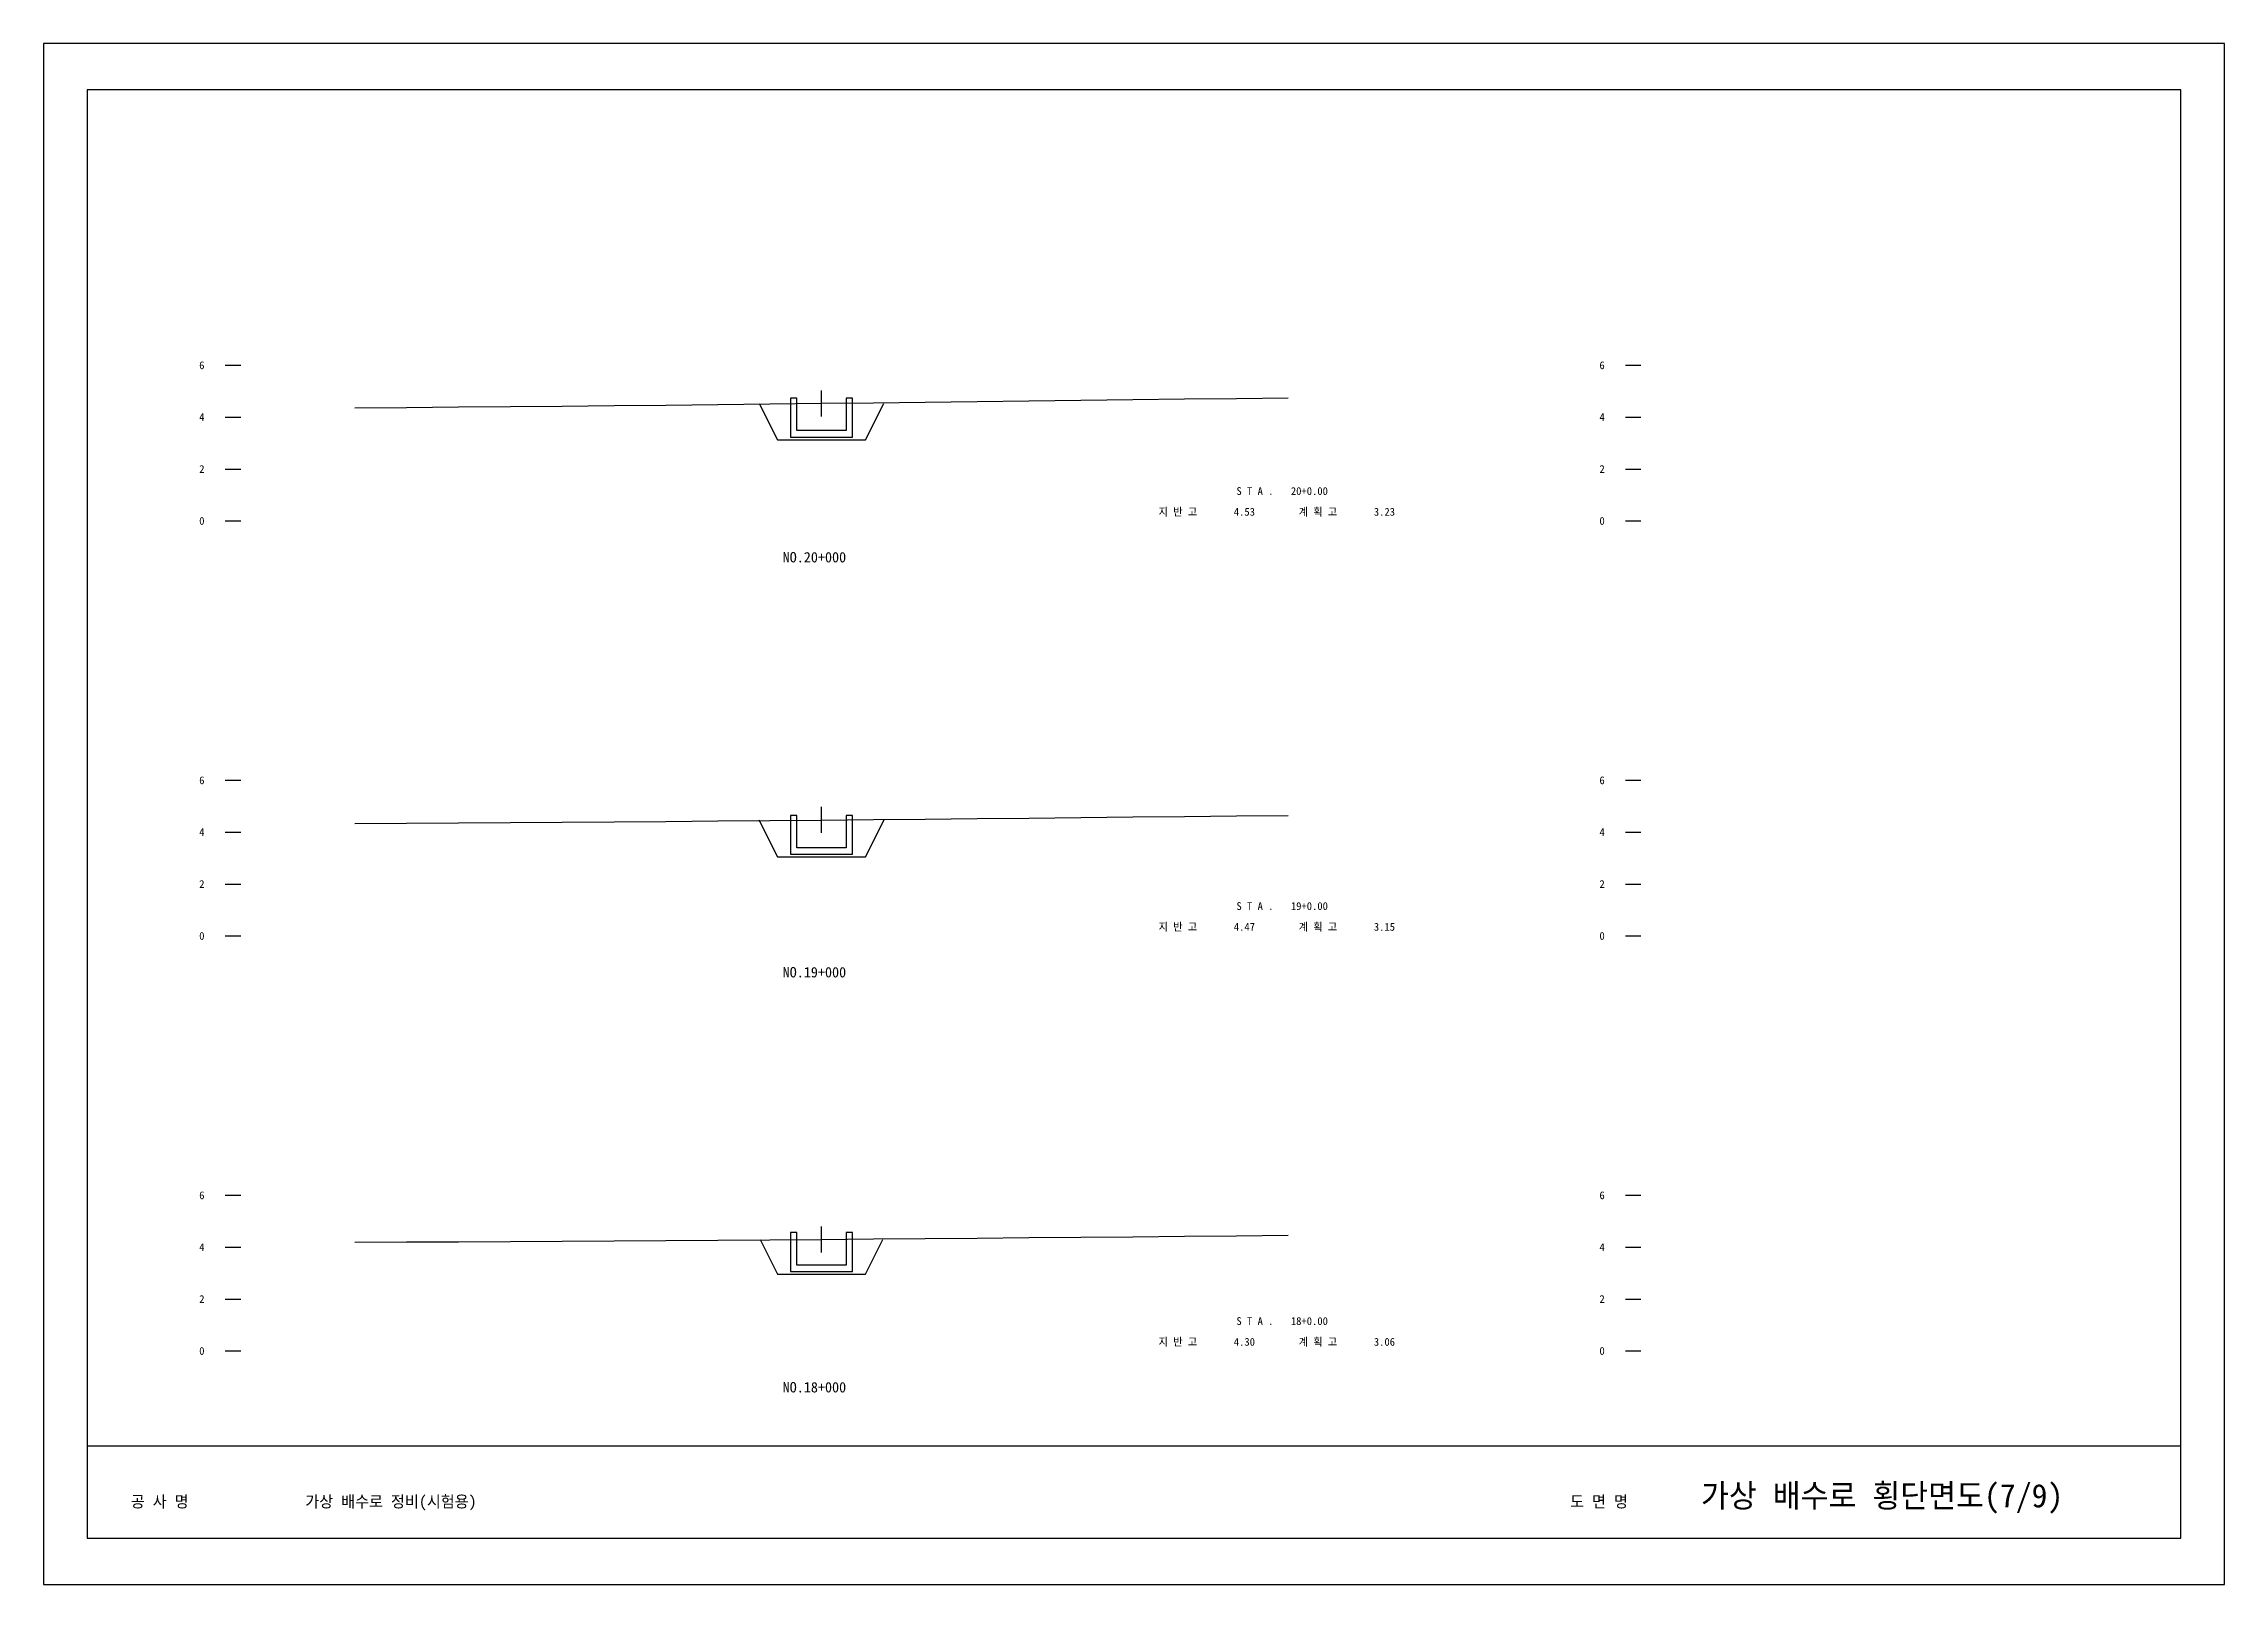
# Model space of a CAD drawing. Header units: millimetres. Extents: x 20000 to 30844, y 0 to 659.
# Drawn here: x 30570 to 30654.1, y 0 to 59.4 of the extents above; entities that cross this region are included whole.
import ezdxf

# ---------------------------------------------------------------- set-up
doc = ezdxf.new("R2010")
doc.units = ezdxf.units.MM
for name, color, linetype in [('dt1', 7, 'Continuous'), ('FORM', 7, 'Continuous'), ('GROUND', 3, 'Continuous'), ('STATION', 2, 'Continuous'), ('TICK', 1, 'Continuous'), ('계획선', 5, 'Continuous'), ('구조물', 4, 'Continuous')]:
    doc.layers.add(name, color=color, linetype=linetype)

msp = doc.modelspace()

# ---------------------------------------------------------------- texts
for s, p in [('S T A .', (30616, 42)), ('20+0.00', (30618.1, 42)), ('지 반 고', (30613, 41.2)), ('4.53', (30615.9, 41.2)), ('계 획 고', (30618.4, 41.2)), ('3.23', (30621.3, 41.2)), ('S T A .', (30616, 26)), ('19+0.00', (30618.1, 26)), ('지 반 고', (30613, 25.2)), ('4.47', (30615.9, 25.2)), ('계 획 고', (30618.4, 25.2)), ('3.15', (30621.3, 25.2)), ('S T A .', (30616, 10)), ('18+0.00', (30618.1, 10)), ('지 반 고', (30613, 9.2)), ('4.30', (30615.9, 9.2)), ('계 획 고', (30618.4, 9.2)), ('3.06', (30621.3, 9.2))]:
    msp.add_text(s, height=0.3).set_placement(p)
at = {"layer": 'dt1'}
for s, p in [('6', (30576, 46.85)), ('6', (30630, 46.85)), ('4', (30576, 44.85)), ('4', (30630, 44.85)), ('2', (30576, 42.85)), ('2', (30630, 42.85)), ('0', (30576, 40.85)), ('0', (30630, 40.85)), ('6', (30576, 30.85)), ('6', (30630, 30.85)), ('4', (30576, 28.85)), ('4', (30630, 28.85)), ('2', (30576, 26.85)), ('2', (30630, 26.85)), ('0', (30576, 24.85)), ('0', (30630, 24.85)), ('6', (30576, 14.85)), ('6', (30630, 14.85)), ('4', (30576, 12.85)), ('4', (30630, 12.85)), ('2', (30576, 10.85)), ('2', (30630, 10.85)), ('0', (30576, 8.85)), ('0', (30630, 8.85))]:
    msp.add_text(s, height=0.3, dxfattribs=at).set_placement(p)
at = {"layer": 'FORM'}
for s, height, p in [('공 사 명', 0.45, (30573.364, 2.97)), ('가상 배수로 정비(시험용)', 0.45, (30580.092, 2.97)), ('도 면 명', 0.45, (30628.87, 2.97)), ('가상 배수로 횡단면도(7/9)', 0.9, (30633.916, 2.97))]:
    msp.add_text(s, height=height, dxfattribs=at).set_placement(p)
at = {"layer": 'STATION'}
for s, p in [('NO.20+000', (30598.5, 39.4)), ('NO.19+000', (30598.5, 23.4)), ('NO.18+000', (30598.5, 7.4))]:
    msp.add_text(s, height=0.4, dxfattribs=at).set_placement(p)

# ---------------------------------------------------------------- linework, layer by layer
at = {"layer": 'dt1'}
for p, q in [((30577, 47), (30577.6, 47)), ((30631, 47), (30631.6, 47)), ((30577, 45), (30577.6, 45)), ((30631, 45), (30631.6, 45)), ((30577, 43), (30577.6, 43)), ((30631, 43), (30631.6, 43)), ((30577, 41), (30577.6, 41)), ((30631, 41), (30631.6, 41)), ((30577, 31), (30577.6, 31)), ((30631, 31), (30631.6, 31)), ((30577, 29), (30577.6, 29)), ((30631, 29), (30631.6, 29)), ((30577, 27), (30577.6, 27)), ((30631, 27), (30631.6, 27)), ((30577, 25), (30577.6, 25)), ((30631, 25), (30631.6, 25)), ((30577, 15), (30577.6, 15)), ((30631, 15), (30631.6, 15)), ((30577, 13), (30577.6, 13)), ((30631, 13), (30631.6, 13)), ((30577, 11), (30577.6, 11)), ((30631, 11), (30631.6, 11)), ((30577, 9), (30577.6, 9)), ((30631, 9), (30631.6, 9))]:
    msp.add_line(p, q, dxfattribs=at)
at = {"layer": 'FORM'}
msp.add_line((30571.682, 5.346), (30652.418, 5.346), dxfattribs=at)
for points in [[(30570, 0), (30654.1, 0), (30654.1, 59.4), (30570, 59.4)], [(30571.682, 1.782), (30652.418, 1.782), (30652.418, 57.618), (30571.682, 57.618)]]:
    msp.add_lwpolyline(points, close=True, dxfattribs=at)
at = {"layer": 'GROUND'}
for points in [[(30582, 45.36), (30584, 45.375), (30586, 45.392), (30588, 45.41), (30590, 45.428), (30592, 45.448), (30594, 45.468), (30596, 45.49), (30598, 45.512), (30600, 45.534), (30602, 45.557), (30604, 45.581), (30606, 45.604), (30608, 45.628), (30610, 45.652), (30612, 45.676), (30614, 45.7), (30616, 45.723), (30618, 45.746)], [(30582, 29.333), (30584, 29.343), (30586, 29.355), (30588, 29.368), (30590, 29.383), (30592, 29.398), (30594, 29.414), (30596, 29.431), (30598, 29.448), (30600, 29.466), (30602, 29.485), (30604, 29.505), (30606, 29.524), (30608, 29.544), (30610, 29.565), (30612, 29.585), (30614, 29.605), (30616, 29.625), (30618, 29.644)], [(30582, 13.195), (30584, 13.202), (30586, 13.211), (30588, 13.22), (30590, 13.231), (30592, 13.243), (30594, 13.255), (30596, 13.269), (30598, 13.284), (30600, 13.299), (30602, 13.316), (30604, 13.332), (30606, 13.35), (30608, 13.368), (30610, 13.386), (30612, 13.404), (30614, 13.423), (30616, 13.441), (30618, 13.459)]]:
    msp.add_lwpolyline(points, dxfattribs=at)
at = {"layer": 'TICK'}
for p, q in [((30600, 45.03), (30600, 46.03)), ((30600, 28.97), (30600, 29.97)), ((30600, 12.8), (30600, 13.8))]:
    msp.add_line(p, q, dxfattribs=at)
at = {"layer": '계획선'}
for points in [[(30597.6, 45.53), (30598.3, 44.13), (30601.7, 44.13), (30602.4, 45.53)], [(30597.588, 29.47), (30598.3, 28.046), (30601.7, 28.046), (30602.412, 29.47)], [(30597.631, 13.3), (30598.3, 11.962), (30601.7, 11.962), (30602.369, 13.3)]]:
    msp.add_lwpolyline(points, dxfattribs=at)
at = {"layer": '구조물'}
for points in [[(30598.8, 44.23), (30601.2, 44.23), (30601.2, 45.73), (30600.95, 45.73), (30600.95, 44.48), (30599.05, 44.48), (30599.05, 45.73), (30598.8, 45.73)], [(30598.8, 28.146), (30601.2, 28.146), (30601.2, 29.646), (30600.95, 29.646), (30600.95, 28.396), (30599.05, 28.396), (30599.05, 29.646), (30598.8, 29.646)], [(30598.8, 12.062), (30601.2, 12.062), (30601.2, 13.562), (30600.95, 13.562), (30600.95, 12.312), (30599.05, 12.312), (30599.05, 13.562), (30598.8, 13.562)]]:
    msp.add_lwpolyline(points, close=True, dxfattribs=at)

msp.set_redraw_order([(e.dxf.handle, doc.entitydb.next_handle()) for e in msp.query("TEXT MTEXT ATTDEF DIMENSION ARC_DIMENSION")])  # texts and dimensions are drawn at this point

doc.saveas('drawing.dxf')
